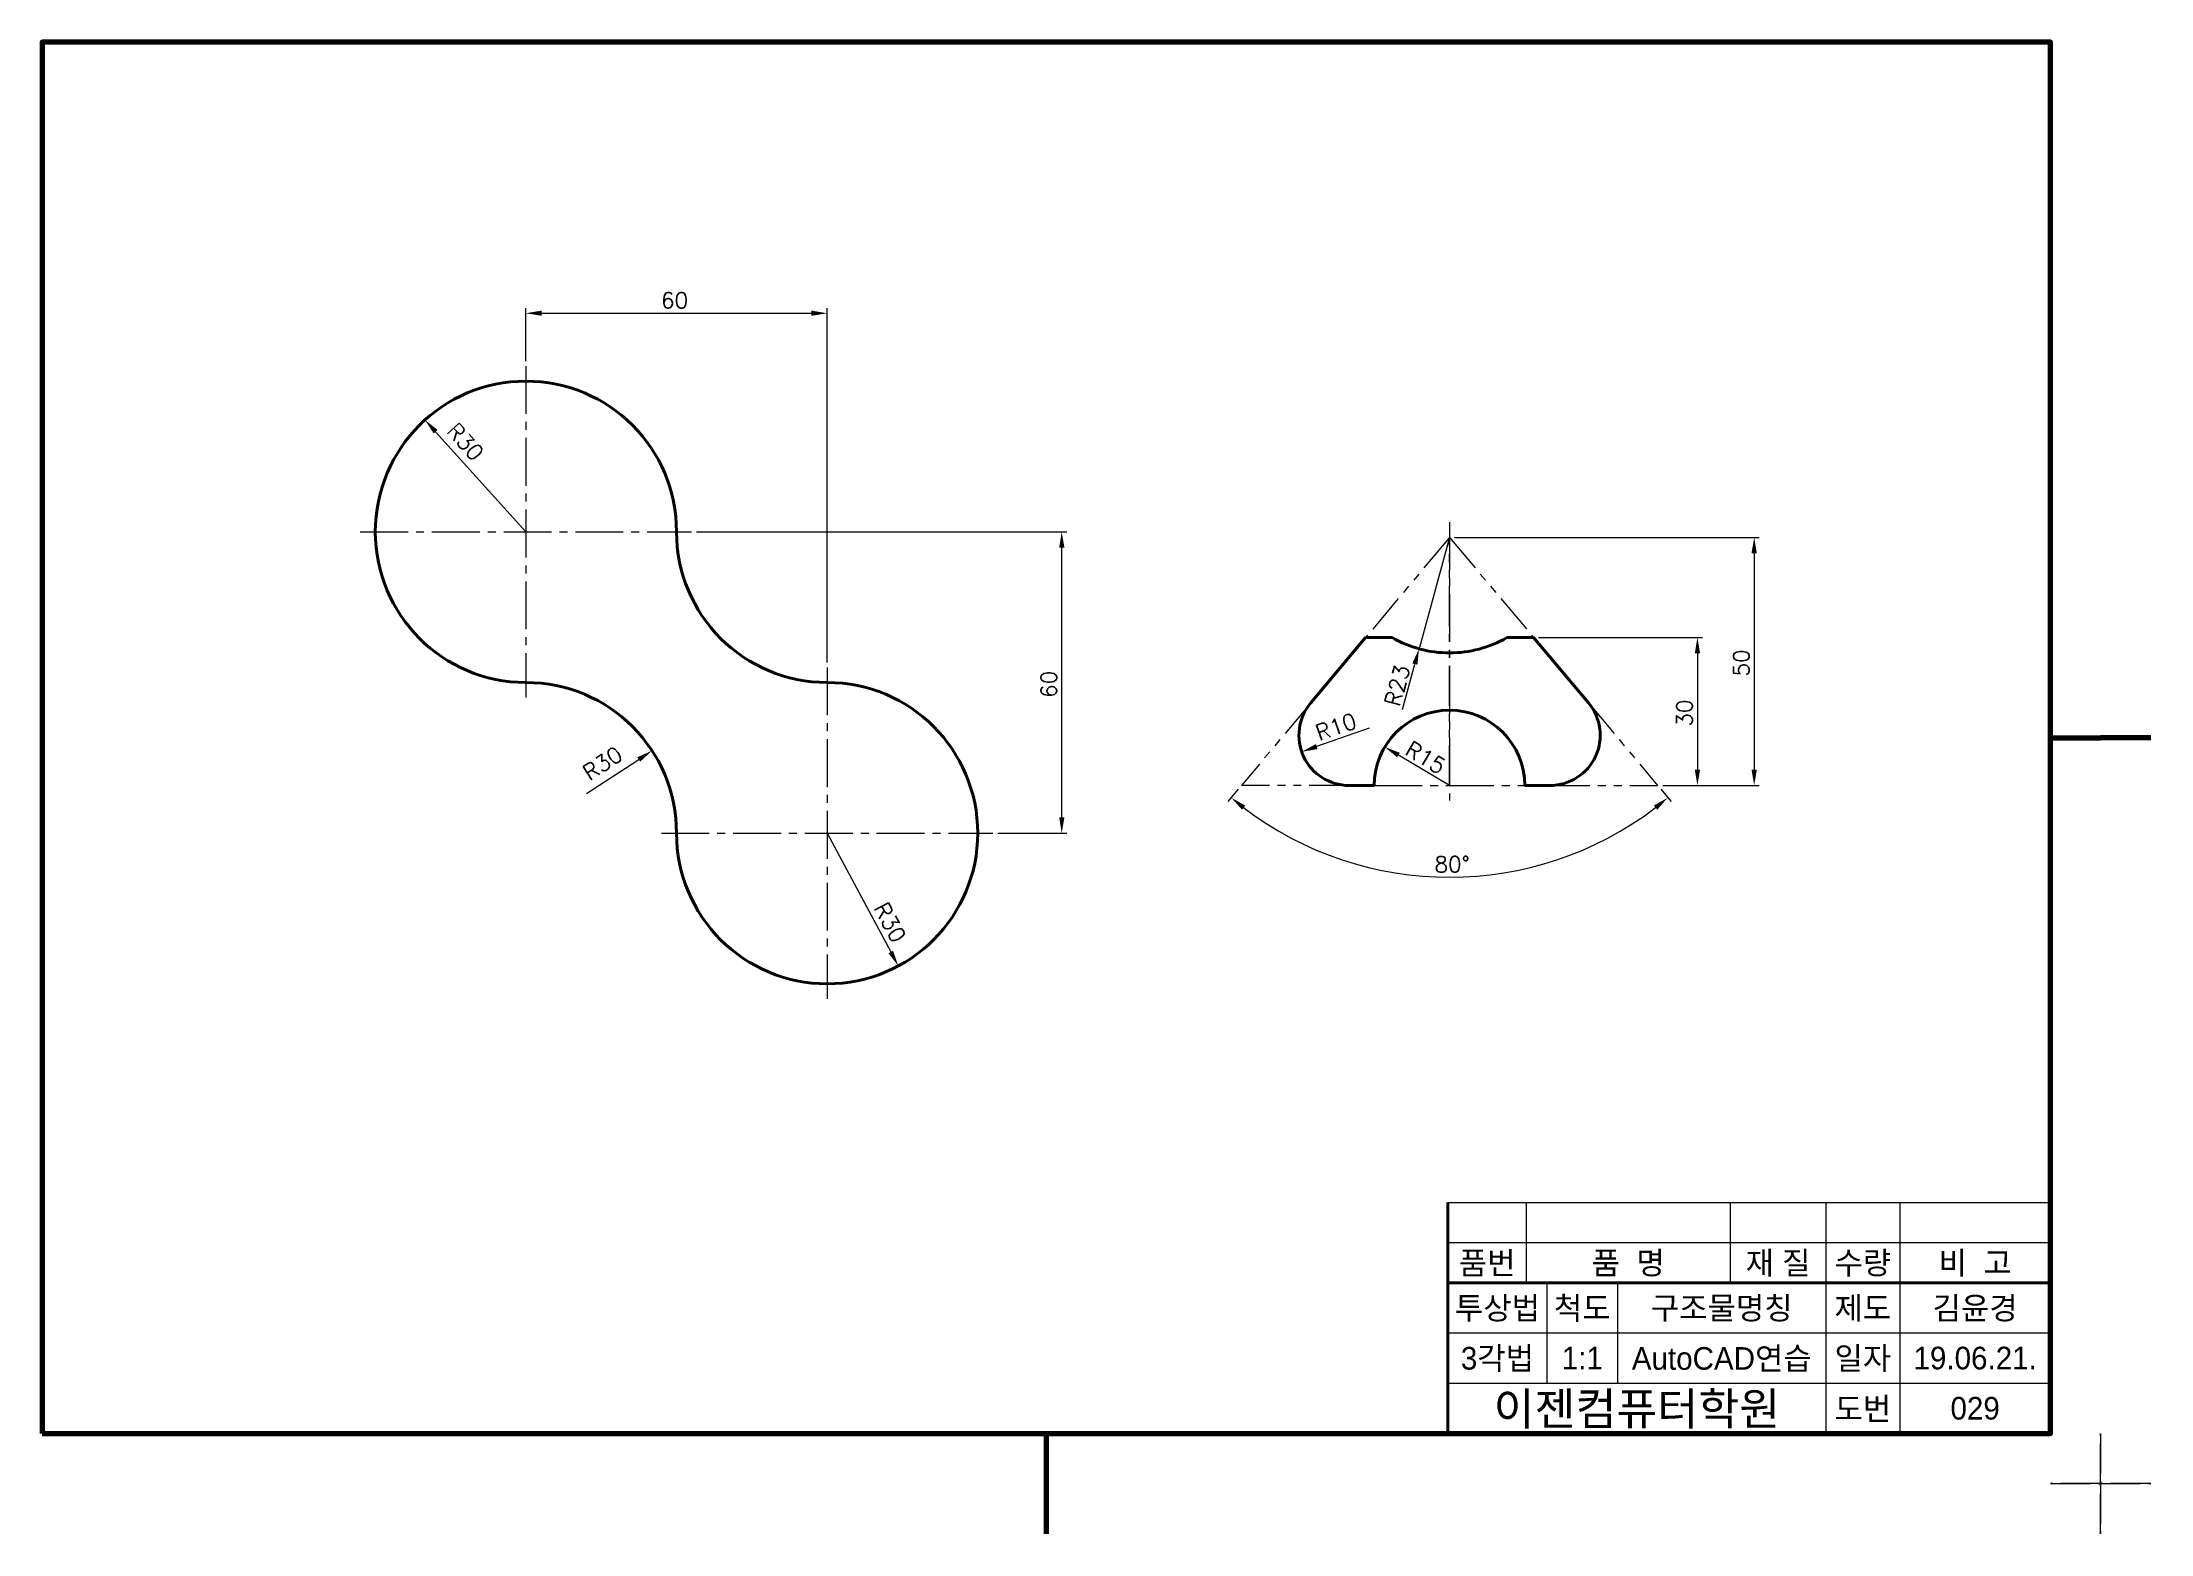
# Model space of a CAD drawing. Header units: millimetres. Extents: x 0 to 4210, y 0 to 2980.
# Drawn here: x 3370 to 3790, y 584 to 881 of the extents above; entities that cross this region are included whole.
import ezdxf
from ezdxf.enums import TextEntityAlignment as Align

# ---------------------------------------------------------------- set-up
doc = ezdxf.new("R2010")
doc.units = ezdxf.units.MM
doc.linetypes.add('CENTER2', pattern=[28.575, 19.05, -3.175, 3.175, -3.175])
doc.linetypes.add('PHANTOM2', pattern=[31.75, 15.875, -3.175, 3.175, -3.175, 3.175, -3.175])
for name, color, linetype, lineweight in [('가는선', 1, 'Continuous', 13), ('가상선', 1, 'PHANTOM2', 13), ('구분선', 1, 'PHANTOM2', 13), ('문자', 2, 'Continuous', 20), ('외곽선', 4, 'Continuous', 70), ('외형선', 3, 'Continuous', 40), ('중심선', 1, 'CENTER2', 13), ('치수선', 1, 'Continuous', 13)]:
    doc.layers.add(name, color=color, linetype=linetype, lineweight=lineweight)
doc.styles.get("Standard").update_dxf_attribs({"font": 'romans.shx'})
doc.styles.add('한글', font='')
doc.styles.get('한글').set_extended_font_data('Gulim')

msp = doc.modelspace()

# ---------------------------------------------------------------- texts
at = {"layer": '문자', "ltscale": 0.5}
msp.add_text('60', height=3.15, dxfattribs=at).set_placement((3493.27, 828.03))
for s, rotation, p in [('R30', 312.0491, (3450.36, 803.45)), ('R23', 74.6667, (3640.33, 748.51)), ('50', 90, (3710, 754.7)), ('60', 90, (3572.08, 750.44)), ('30', 90, (3698.69, 744.72)), ('R10', 19.2465, (3624.34, 741.84)), ('R30', 33.1464, (3479.04, 733.86)), ('R15', 329.2436, (3641.19, 739.3)), ('80°', 0.5305, (3647.34, 715.71))]:
    msp.add_text(s, height=3.15, rotation=rotation, dxfattribs=at).set_placement(p)
at = {"layer": '문자', "color": 2, "ltscale": 0.5}
msp.add_text('R30', height=3.15, rotation=298.1903, dxfattribs=at).set_placement((3535.56, 708.62))
at = {"layer": '문자', "ltscale": 0.5, "style": '한글'}
for s, height, p in [('품번', 4.5, (3657.79, 638)), ('품  명', 4.5, (3685.9, 638)), ('재 질', 4.5, (3715.75, 638)), ('수량', 4.5, (3732.64, 638)), ('비  고', 4.5, (3755.01, 638)), ('투상법', 4.5, (3659.86, 629)), ('척도', 4.5, (3676.76, 629)), ('구조물명칭', 4.5, (3704.54, 629)), ('제도', 4.5, (3732.64, 629)), ('김윤경', 4.5, (3755.01, 629)), ('3각법', 4.5, (3659.86, 619)), ('AutoCAD연습', 4.5, (3704.54, 619)), ('일자', 4.5, (3732.64, 619)), ('1:1', 4.5, (3676.76, 619)), ('19.06.21.', 4.5, (3755.01, 619)), ('이젠컴퓨터학원', 6.5, (3687.64, 609)), ('도번', 4.5, (3732.64, 609)), ('029', 4.5, (3755.01, 609))]:
    msp.add_text(s, height=height, dxfattribs=at).set_placement(p, align=Align.MIDDLE)

# ---------------------------------------------------------------- linework, layer by layer
at = {"layer": '가는선', "ltscale": 0.5}
for p, q in [((3650, 650), (3770, 650)), ((3665.58, 650), (3665.58, 634)), ((3706.22, 650), (3706.22, 634)), ((3725.27, 650), (3725.27, 604)), ((3740.01, 650), (3740.01, 604)), ((3650, 642), (3770, 642)), ((3669.73, 634), (3669.73, 614)), ((3683.8, 634), (3683.8, 614)), ((3650, 624), (3770, 624)), ((3650, 614), (3770, 614))]:
    msp.add_line(p, q, dxfattribs=at)
at = {"layer": '가상선', "ltscale": 0.5}
for p, q in [((3650.32, 782.4), (3633.58, 762.45)), ((3650.32, 733), (3650.32, 782.4)), ((3650.32, 782.4), (3667.07, 762.45)), ((3622.66, 749.43), (3608.88, 733)), ((3677.99, 749.43), (3691.77, 733)), ((3630.32, 733), (3608.88, 733)), ((3670.33, 733), (3691.77, 733))]:
    msp.add_line(p, q, dxfattribs=at)
at = {"layer": '구분선', "ltscale": 0.5}
for points in [[(3770, 594), (3780, 594), (3780, 604)], [(3770, 594), (3780, 594), (3780, 604)], [(3780, 604), (3780, 594), (3790, 594)], [(3780, 604), (3780, 594), (3790, 594)], [(3780, 604), (3780, 594), (3790, 594)], [(3780, 604), (3780, 594), (3790, 594)], [(3780, 584), (3780, 594), (3770, 594)], [(3790, 594), (3780, 594), (3780, 584)], [(3790, 594), (3780, 594), (3780, 584)]]:
    msp.add_lwpolyline(points, dxfattribs=at)
at = {"layer": '외곽선', "ltscale": 0.5}
for p, q in [((3770, 742.5), (3780, 742.5)), ((3790, 742.5), (3780, 742.5)), ((3790, 742.5), (3780, 742.5)), ((3770, 604), (3770, 650)), ((3570, 604), (3570, 594)), ((3570, 604), (3570, 594)), ((3570, 594), (3570, 584))]:
    msp.add_line(p, q, dxfattribs=at)
msp.add_lwpolyline([(3370, 604), (3770, 604), (3770, 881), (3370, 881)], close=True, dxfattribs=at)
at = {"layer": '외형선', "ltscale": 0.5}
for p, q in [((3633.58, 762.45), (3622.66, 749.43)), ((3638.89, 762.45), (3633.58, 762.45)), ((3661.76, 762.45), (3667.07, 762.45)), ((3667.07, 762.45), (3677.99, 749.43)), ((3630.32, 733), (3635.32, 733)), ((3635.32, 733), (3630.32, 733)), ((3635.32, 733), (3635.32, 733)), ((3665.32, 733), (3670.33, 733)), ((3650, 650), (3650, 642)), ((3650, 642), (3650, 634)), ((3650, 634), (3770, 634)), ((3650, 634), (3650, 614)), ((3650, 614), (3650, 604))]:
    msp.add_line(p, q, dxfattribs=at)
for centre, radius, start, end in [((3466.35, 783.51), 30, 0, 270), ((3526.35, 783.51), 30, 180, 270), ((3650.32, 782.4), 23, 240.1749, 270), ((3650.32, 782.4), 23, 270, 299.8251), ((3466.35, 723.51), 30, 0, 90), ((3526.35, 723.51), 30, 180, 90), ((3630.32, 743), 10, 140, 270), ((3650.32, 733), 15, 0, 180), ((3670.33, 743), 10, 270, 40)]:
    msp.add_arc(centre, radius, start, end, dxfattribs=at)
at = {"layer": '중심선', "ltscale": 0.5}
for p, q in [((3466.35, 816.51), (3466.35, 750.51)), ((3433.35, 783.51), (3499.35, 783.51)), ((3650.32, 785.4), (3650.32, 730)), ((3526.35, 756.51), (3526.35, 690.51)), ((3635.32, 733), (3665.32, 733)), ((3493.35, 723.51), (3559.35, 723.51))]:
    msp.add_line(p, q, dxfattribs=at)
at = {"layer": '치수선', "ltscale": 0.5}
for p, q in [((3466.35, 817.51), (3466.35, 828.03)), ((3526.35, 757.51), (3526.35, 828.03)), ((3469.5, 827.03), (3523.2, 827.03)), ((3466.35, 783.51), (3448.36, 803.45)), ((3500.35, 783.51), (3574.08, 783.51)), ((3650.32, 782.4), (3644.24, 760.22)), ((3651.32, 782.4), (3712, 782.4)), ((3573.08, 726.66), (3573.08, 780.36)), ((3711, 779.25), (3711, 736.15)), ((3668.07, 762.45), (3700.69, 762.45)), ((3640.94, 748.16), (3643.41, 757.18)), ((3699.69, 759.3), (3699.69, 736.15)), ((3634.32, 744.4), (3623.85, 740.74)), ((3478.44, 731.41), (3488.83, 738.19)), ((3650.32, 733), (3640.14, 739.06)), ((3608.23, 732.24), (3606.19, 729.81)), ((3692.42, 732.24), (3694.45, 729.81)), ((3692.77, 733), (3700.69, 733)), ((3700.69, 733), (3712, 733)), ((3560.35, 723.51), (3574.08, 723.51))]:
    msp.add_line(p, q, dxfattribs=at)
at = {"layer": '치수선', "color": 1, "ltscale": 0.5}
msp.add_line((3526.35, 723.51), (3539.03, 699.85), dxfattribs=at)
at = {"layer": '치수선', "ltscale": 0.5}
msp.add_arc((3650.32, 782.4), 67.66, 232.6679, 307.3321, dxfattribs=at)
for points in [[(3469.5, 827.56), (3469.5, 826.51), (3466.35, 827.03)], [(3523.2, 827.56), (3523.2, 826.51), (3526.35, 827.03)], [(3448.75, 803.8), (3447.97, 803.1), (3446.25, 805.79)], [(3572.56, 780.36), (3573.61, 780.36), (3573.08, 783.51)], [(3710.47, 779.25), (3711.52, 779.25), (3711, 782.4)], [(3642.9, 757.32), (3643.92, 757.04), (3644.24, 760.22)], [(3699.17, 759.3), (3700.22, 759.3), (3699.69, 762.45)], [(3488.54, 738.63), (3489.12, 737.75), (3491.47, 739.92)], [(3623.68, 741.24), (3624.03, 740.25), (3620.88, 739.71)], [(3640.41, 739.51), (3639.87, 738.61), (3637.43, 740.67)], [(3699.17, 736.15), (3700.22, 736.15), (3699.69, 733)], [(3710.47, 736.15), (3711.52, 736.15), (3711, 733)], [(3572.56, 726.66), (3573.61, 726.66), (3573.08, 723.51)], [(3608.97, 728.19), (3609.62, 729.01), (3606.84, 730.57)], [(3691.02, 729.01), (3691.68, 728.19), (3693.81, 730.57)]]:
    msp.add_solid(points, dxfattribs=at)
at = {"layer": '치수선', "color": 1, "ltscale": 0.5}
msp.add_solid([(3539.49, 700.09), (3538.57, 699.6), (3540.52, 697.07)], dxfattribs=at)

msp.set_redraw_order([(e.dxf.handle, doc.entitydb.next_handle()) for e in msp.query("TEXT MTEXT ATTDEF DIMENSION ARC_DIMENSION")])  # texts and dimensions are drawn at this point

doc.saveas('drawing.dxf')
